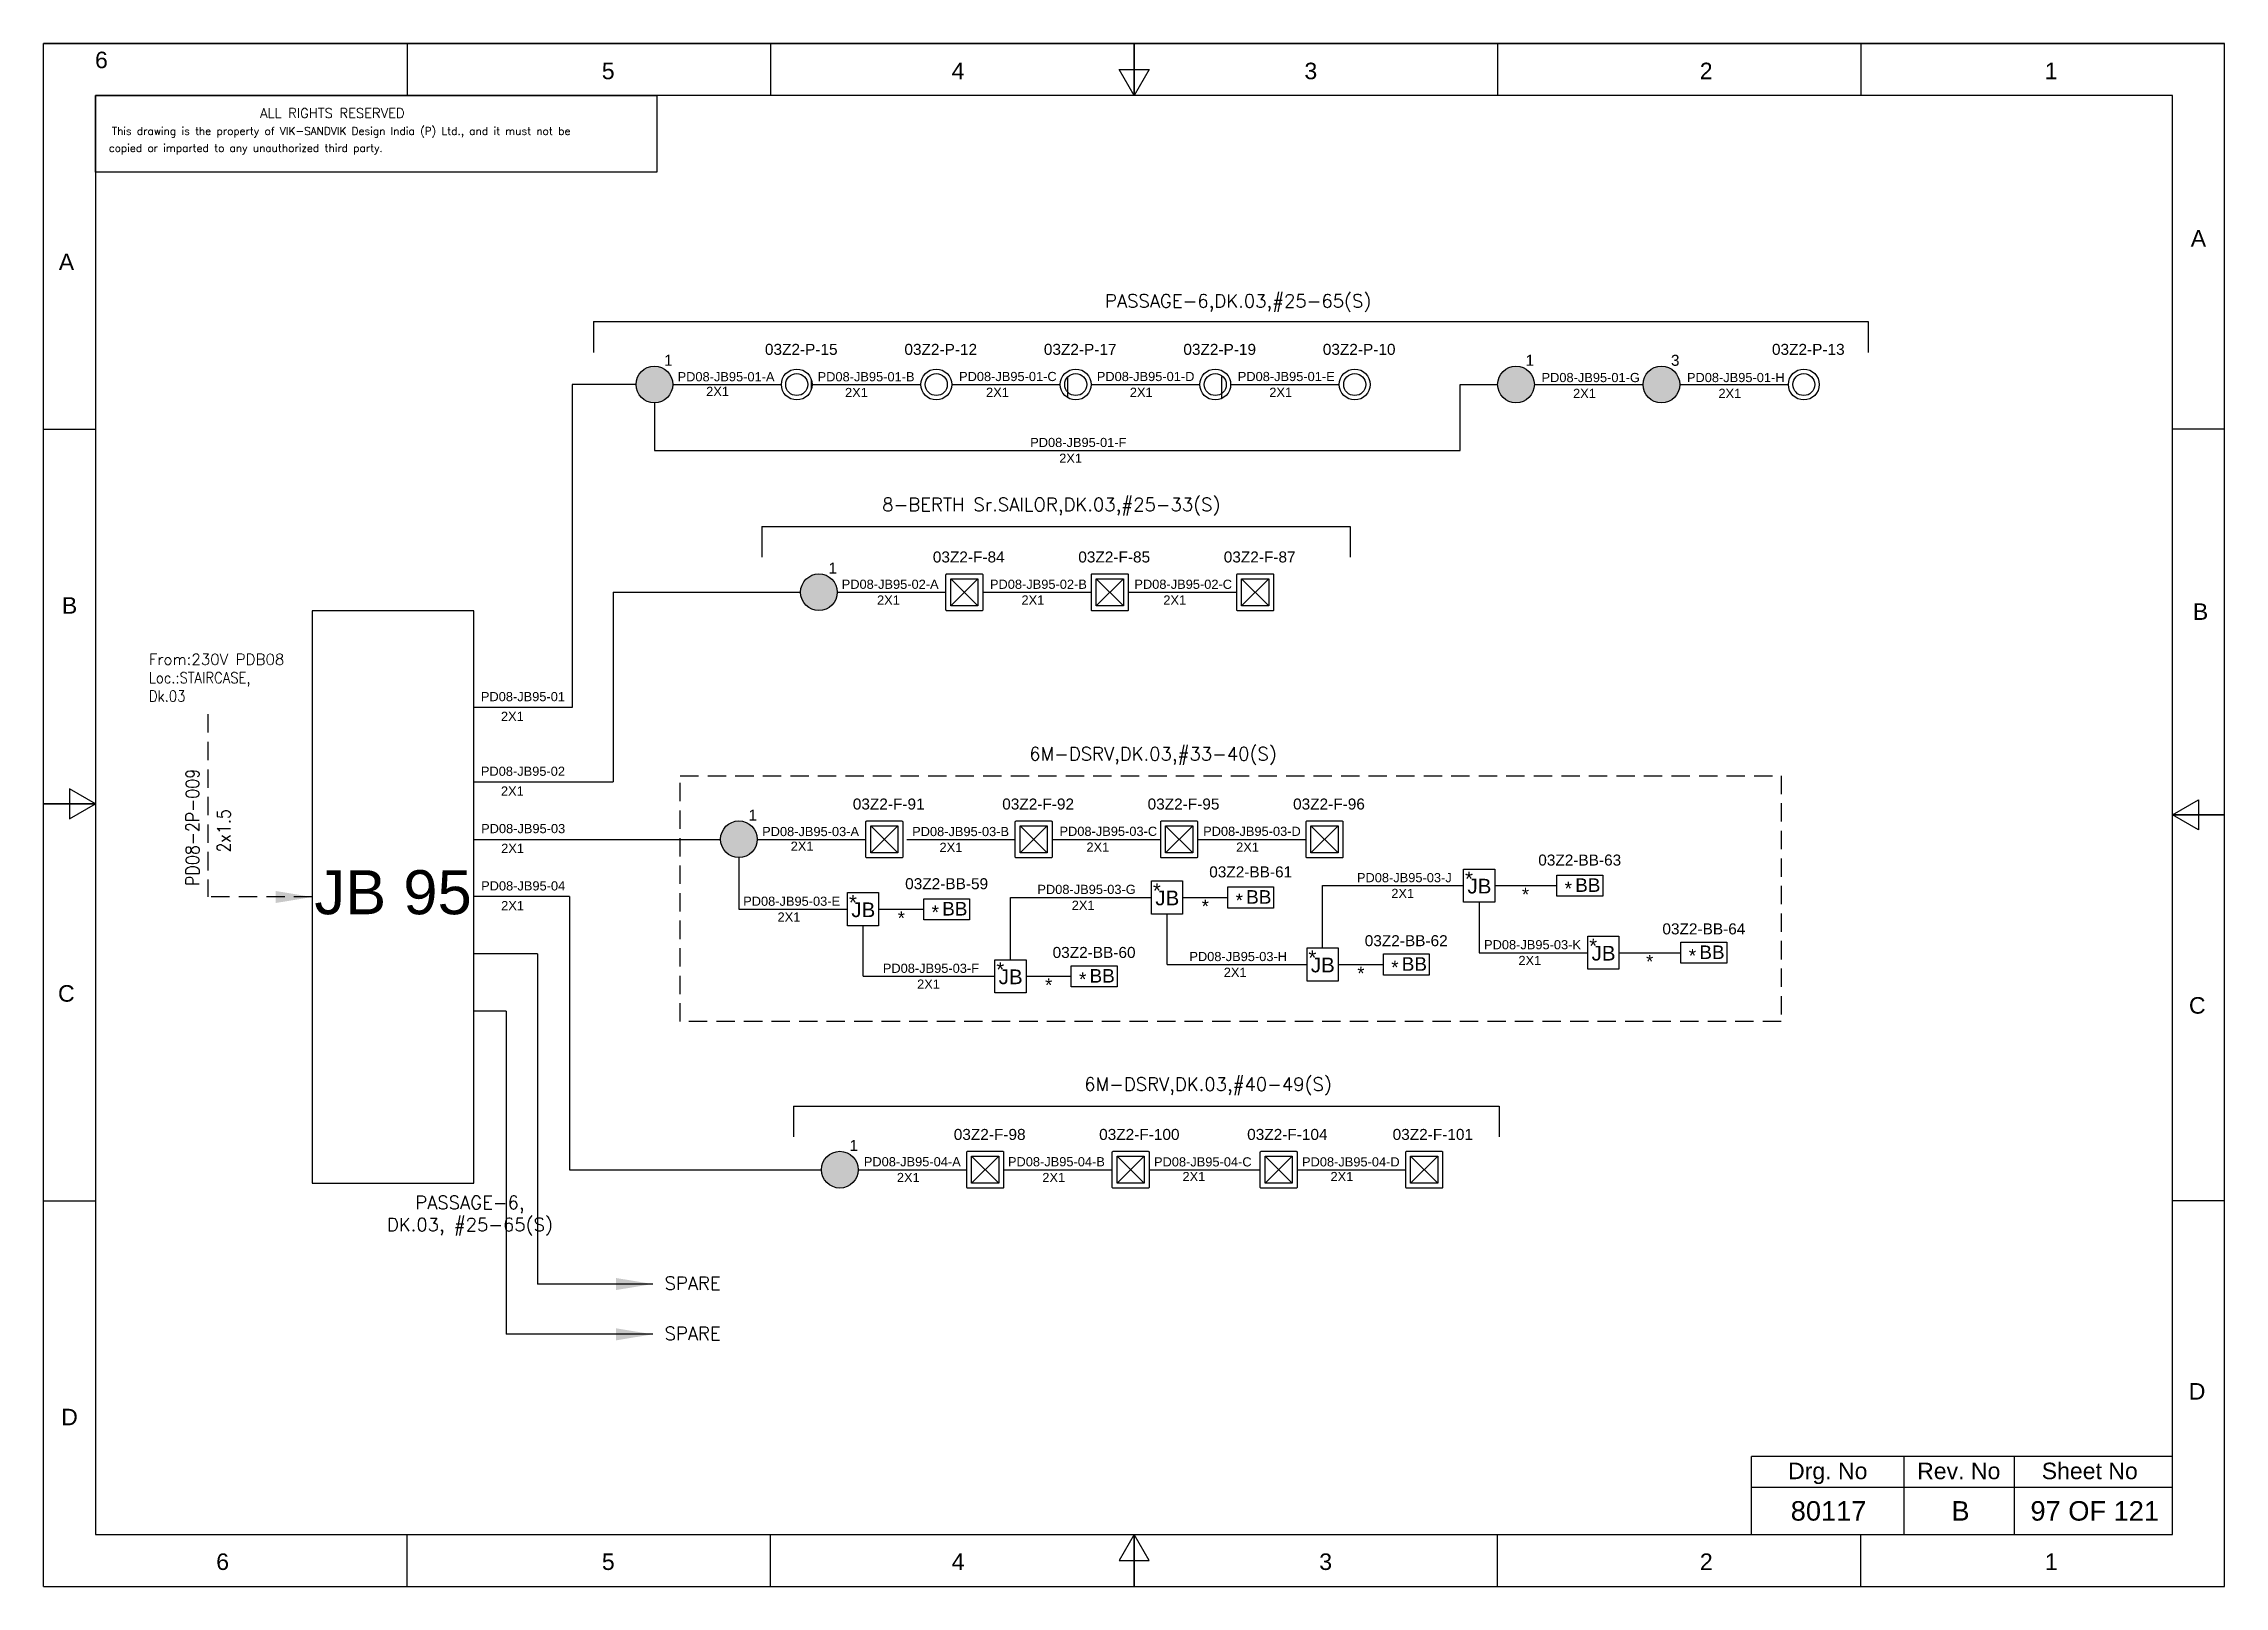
# Model space of a CAD drawing. Header units: inches. Extents: x -3311 to 1429, y -713 to 2436.
# Drawn here: x -670.4 to -373.4, y -152.6 to 57.4 of the extents above; entities that cross this region are included whole.
import ezdxf
from ezdxf.enums import TextEntityAlignment as Align

# ---------------------------------------------------------------- set-up
doc = ezdxf.new("R2010")
doc.units = ezdxf.units.IN
doc.linetypes.add('HIDDEN', pattern=[0.375, 0.25, -0.125])
doc.linetypes.add('SOLID', pattern=[0])
for name, color, linetype in [('BB', 7, 'Continuous'), ('Fmount', 7, 'Continuous'), ('LINE', 3, 'SOLID')]:
    doc.layers.add(name, color=color, linetype=linetype)
for name, color, linetype, lineweight in [('ELEC_TXT-025', 1, 'Continuous', 25), ('HEL-025', 1, 'Continuous', 25), ('HEL-035', 2, 'Continuous', 35)]:
    doc.layers.add(name, color=color, linetype=linetype, lineweight=lineweight)
doc.styles.add('_NORMAL', font='arial.ttf')
doc.styles.add('ROMAN S', font='romans.shx')
doc.styles.add('ROMANS', font='simplex.shx', dxfattribs={"width": 0.88})
doc.styles.get("Standard").update_dxf_attribs({"font": 'arial.ttf'})
doc.dimstyles.get("Standard").update_dxf_attribs({"dimtxt": 0.18, "dimasz": 0.18, "dimexe": 0.18, "dimexo": 0.0625, "dimgap": 0.09, "dimtad": 0, "dimtih": 1, "dimtoh": 1, "dimdec": 4, "dimzin": 0, "dimdsep": 46, "dimtxsty": 'Standard', "dimcen": 0.09, "dimadec": 0, "dimazin": 0, "dimtfac": 1, "dimtdec": 4, "dimtofl": 0, "dimtmove": 0, "dimatfit": 3, "dimfxl": 1, "dimtolj": 1, "dimtzin": 0, "dimarcsym": 0})
pattern_1 = [(0, (0, 0), (0, 6.985), [5.08, -1.905]), (90, (0, 0), (-6.985, 4e-16), [5.08, -1.905])]

msp = doc.modelspace()

# ---------------------------------------------------------------- texts
at = {"color": 7}
for s, height, p in [('PD08-JB95-01-A', 1.25, (-584.02, 11.45, 0.03)), ('PD08-JB95-01-B', 1.25, (-564.95, 11.45)), ('PD08-JB95-01-C', 1.25, (-545.69, 11.48, 0.03)), ('PD08-JB95-01-D', 1.25, (-526.93, 11.48, 0.03)), ('PD08-JB95-01-E', 1.25, (-507.73, 11.48, 0.03)), ('PD08-JB95-01-G', 1.25, (-466.36, 11.34, 0.11)), ('PD08-JB95-01-H', 1.25, (-446.56, 11.34, 0.11)), ('2X1', 1.25, (-580.13, 9.45)), ('2X1', 1.25, (-561.22, 9.3, -0.05)), ('2X1', 1.25, (-542.01, 9.33, -0.05)), ('2X1', 1.25, (-522.43, 9.33, -0.08)), ('2X1', 1.25, (-503.44, 9.33, -0.11)), ('2X1', 1.25, (-462.07, 9.18, -0.03)), ('2X1', 1.25, (-442.27, 9.18, -0.03)), ('PD08-JB95-01-F', 1.25, (-536, 2.5, 0.14)), ('2X1', 1.25, (-532.05, 0.35, -0.03)), ('PD08-JB95-02-A', 1.25, (-561.67, -16.81, 0.16)), ('2X1', 1.25, (-556.86, -18.96)), ('PD08-JB95-02-B', 1.25, (-541.48, -16.81, 0.14)), ('2X1', 1.25, (-537.19, -18.96)), ('PD08-JB95-02-C', 1.25, (-521.81, -16.81, 0.16)), ('2X1', 1.25, (-517.87, -18.96)), ('PD08-JB95-01', 1.25, (-610.81, -32.11)), ('2X1', 1.25, (-608.08, -34.8)), ('PD08-JB95-02', 1.25, (-610.81, -42.27)), ('2X1', 1.25, (-608.08, -44.97)), ('PD08-JB95-03', 1.25, (-610.78, -50.08)), ('PD08-JB95-03-A', 1.25, (-572.51, -50.48, 0.03)), ('PD08-JB95-03-B', 1.25, (-552.08, -50.48, 0.05)), ('PD08-JB95-03-C', 1.25, (-532.01, -50.45, 0.11)), ('PD08-JB95-03-D', 1.25, (-512.45, -50.45, 0.14)), ('2X1', 1.25, (-608.05, -52.77)), ('2X1', 1.25, (-568.62, -52.48)), ('2X1', 1.25, (-548.35, -52.63)), ('2X1', 1.25, (-528.34, -52.6, 0.03)), ('2X1', 1.25, (-507.95, -52.6, 0.03)), ('PD08-JB95-03-J', 1.25, (-491.5, -56.76, 0.16)), ('PD08-JB95-04', 1.25, (-610.78, -57.88)), ('2X1', 1.25, (-608.05, -60.57)), ('PD08-JB95-03-E', 1.25, (-575.09, -59.97, 0.16)), ('PD08-JB95-03-G', 1.25, (-535.02, -58.36, 0.16)), ('2X1', 1.25, (-530.34, -60.52)), ('*', 1.8, (-512.64, -60.93)), ('2X1', 1.25, (-486.82, -58.91)), ('*', 1.8, (-469.03, -59.32)), ('2X1', 1.25, (-570.41, -62.12)), ('*', 1.8, (-554.04, -62.53)), ('PD08-JB95-03-K', 1.25, (-474.19, -65.89, 0.16)), ('PD08-JB95-03-F', 1.25, (-556.07, -69.1, 0.16)), ('PD08-JB95-03-H', 1.25, (-514.32, -67.5, 0.16)), ('*', 1.8, (-491.45, -70.06)), ('2X1', 1.25, (-469.51, -68.04)), ('*', 1.8, (-452.12, -68.45)), ('2X1', 1.25, (-551.4, -71.26)), ('*', 1.8, (-533.97, -71.66)), ('2X1', 1.25, (-509.64, -69.65)), ('PD08-JB95-04-A', 1.25, (-558.66, -95.44, 0.11)), ('PD08-JB95-04-B', 1.25, (-539.03, -95.44, 0.16)), ('PD08-JB95-04-C', 1.25, (-519.14, -95.46, 0.03)), ('PD08-JB95-04-D', 1.25, (-498.98, -95.46, 0.03)), ('2X1', 1.25, (-554.16, -97.59)), ('2X1', 1.25, (-534.35, -97.59)), ('2X1', 1.25, (-515.26, -97.46)), ('2X1', 1.25, (-495.1, -97.46))]:
    msp.add_text(s, height=height, dxfattribs=at).set_placement(p)
at = {"color": 7, "lineweight": 30}
msp.add_text('JB 95 ', height=6, dxfattribs=at).set_placement((-621.61, -58.12), align=Align.MIDDLE_CENTER)
at = {"color": 7}
for s, height, p in [('Drg. No', 2.246, (-427.38, -136.92)), ('Rev. No', 2.246, (-409.54, -136.92)), ('Sheet No', 2.246, (-391.7, -136.92)), ('80117', 2.653, (-427.27, -142.36)), ('B', 2.65, (-409.3, -142.36)), ('97 OF 121', 2.653, (-391.02, -142.36))]:
    msp.add_text(s, height=height, dxfattribs=at).set_placement(p, align=Align.MIDDLE_CENTER)
at = {"color": 7, "char_height": 1.8, "attachment_point": 1, "style": '_NORMAL'}
for s, insert, width in [('{\\Fromans|c0;\\C2;PASSAGE-6,DK.03,#25-65(S)}', (-525.81, 23.29, 0.22), 128.8823), ('{\\Fromans|c0;\\C2;8-BERTH Sr.SAILOR,DK.03,#25-33(S)}', (-556.15, -4.43, 0.22), 74.3987), ('{\\Fromans|c0;\\C2;6M-DSRV,DK.03,#33-40(S)}', (-536.14, -38.38, 0.22), 74.3987), ('{\\Fromans|c0;\\C2;6M-DSRV,DK.03,#40-49(S)}', (-528.64, -83.37, 0.22), 74.3987), ('{\\Fromans|c0;\\C2;SPARE}', (-585.79, -110.47), 8.1658), ('{\\Fromans|c0;\\C2;SPARE}', (-585.79, -117.32), 8.1658)]:
    msp.add_mtext(s, dxfattribs=dict(at, insert=insert, width=width))
at = {"color": 7, "insert": (-656.03, -25.66), "char_height": 1.5, "width": 36.8884, "attachment_point": 1}
msp.add_mtext('{\\Fromans|c0;\\C2;From:230V PDB08 \\P\\Fsimplex|c0;\\W0.88;Loc.:STAIRCASE,      \\PDk.03}', dxfattribs=at)
at = {"color": 7, "insert": (-650.98, -57.27), "char_height": 1.8, "width": 17.1296, "attachment_point": 1, "rotation": 90, "style": '_NORMAL'}
msp.add_mtext('{\\Fromans|c0;\\W0.88;PD08-2P-009}', dxfattribs=at)
at = {"color": 7, "insert": (-646.71, -52.71), "char_height": 1.8, "attachment_point": 1, "rotation": 90, "style": '_NORMAL'}
msp.add_mtext('{\\Fsimplex|c0;\\W0.88;2x1.5}', dxfattribs=at)
at = {"color": 7, "insert": (-623.61, -99.48), "char_height": 1.8, "attachment_point": 1, "style": '_NORMAL'}
msp.add_mtext('\\pxqc;{\\Fromans|c0;\\C2;PASSAGE-6, \\PDK.03, #25-65(S)}', dxfattribs=at)

# ---------------------------------------------------------------- blocks, each defined once
blk = doc.blocks.new('bunk_light')
blk.add_lwpolyline([(17773, 202986), (18112, 202986), (18112, 202830), (17773, 202830)], close=True)
at = {"char_height": 100, "attachment_point": 1}
for s, insert in [('*', (17831, 202937)), ('BB', (17909, 202962))]:
    blk.add_mtext_dynamic_manual_height_columns(s, width=182.6, gutter_width=7.5, heights=[0], dxfattribs=dict(at, insert=insert))
blk = doc.blocks.new('LED_BUNK _LIGHT')
at = {"xscale": 0.8, "yscale": 0.8, "zscale": 0.8}
blk.add_blockref('bunk_light', (4436, 38936), dxfattribs=at)
at = {"style": 'ROMAN S', "width": 0.7}
blk.add_attdef('TAG_NO:', text='', height=250, dxfattribs=at).set_placement((18767, 201415), align=Align.CENTER)
blk = doc.blocks.new('fr')
at = {"color": 7, "linetype": 'Continuous'}
for p, q in [((33763.99, 4500.4), (33466.99, 4500.4)), ((33466.99, 4500.4), (33763.99, 4500.4)), ((33466.99, 4290.33), (33466.99, 4500.4)), ((33516.49, 4500.4), (33516.49, 4493.33)), ((33565.99, 4500.4), (33565.99, 4493.33)), ((33615.49, 4500.4), (33615.49, 4493.33)), ((33615.49, 4493.33), (33615.49, 4500.4)), ((33615.49, 4500.4), (33615.49, 4493.33)), ((33664.99, 4500.4), (33664.99, 4493.33)), ((33714.49, 4500.4), (33714.49, 4493.33)), ((33763.99, 4290.33), (33763.99, 4500.4)), ((33763.99, 4290.33), (33763.99, 4500.4)), ((33615.49, 4493.33), (33613.45, 4496.87)), ((33613.45, 4496.87), (33617.53, 4496.87)), ((33617.53, 4496.87), (33615.49, 4493.33)), ((33756.92, 4493.33), (33474.06, 4493.33)), ((33474.06, 4493.33), (33474.06, 4297.41)), ((33756.92, 4297.41), (33756.92, 4493.33)), ((33466.99, 4447.89), (33474.06, 4447.89)), ((33763.99, 4447.89), (33756.92, 4447.89)), ((33474.06, 4396.87), (33470.53, 4398.91)), ((33470.53, 4398.91), (33470.53, 4394.83)), ((33466.99, 4396.87), (33474.06, 4396.87)), ((33474.06, 4396.87), (33466.99, 4396.87)), ((33466.99, 4396.87), (33474.06, 4396.87)), ((33470.53, 4394.83), (33474.06, 4396.87)), ((33756.92, 4395.37), (33760.45, 4397.41)), ((33760.45, 4397.41), (33760.45, 4393.33)), ((33763.99, 4395.37), (33756.92, 4395.37)), ((33760.45, 4393.33), (33756.92, 4395.37)), ((33756.92, 4395.37), (33763.99, 4395.37)), ((33763.99, 4395.37), (33756.92, 4395.37)), ((33466.99, 4342.85), (33474.06, 4342.85)), ((33763.99, 4342.85), (33756.92, 4342.85)), ((33474.06, 4297.41), (33756.92, 4297.41)), ((33516.49, 4290.33), (33516.49, 4297.41)), ((33565.99, 4290.33), (33565.99, 4297.41)), ((33615.49, 4297.41), (33613.45, 4293.87)), ((33615.49, 4290.33), (33615.49, 4297.41)), ((33617.53, 4293.87), (33615.49, 4297.41)), ((33615.49, 4297.41), (33615.49, 4290.33)), ((33615.49, 4290.33), (33615.49, 4297.41)), ((33664.99, 4290.33), (33664.99, 4297.41)), ((33714.49, 4290.33), (33714.49, 4297.41)), ((33613.45, 4293.87), (33617.53, 4293.87)), ((33466.99, 4290.33), (33763.99, 4290.33)), ((33466.99, 4290.33), (33763.99, 4290.33))]:
    blk.add_line(p, q, dxfattribs=at)
at = {"color": 7, "style": '_NORMAL'}
for s, p in [('6', (33474.86, 4498.18)), ('5', (33543.88, 4496.68)), ('4', (33591.52, 4496.68)), ('3', (33639.57, 4496.68)), ('2', (33693.41, 4496.68)), ('1', (33740.39, 4496.68)), ('A', (33760.45, 4473.88)), ('A', (33470.1, 4470.68)), ('B', (33470.52, 4423.9)), ('B', (33760.74, 4423.06)), ('C', (33470.08, 4371.07)), ('C', (33760.29, 4369.44)), ('D', (33760.27, 4316.89)), ('D', (33470.51, 4313.39)), ('6', (33491.37, 4293.69)), ('5', (33543.89, 4293.69)), ('4', (33591.53, 4293.69)), ('3', (33641.59, 4293.69)), ('2', (33693.43, 4293.69)), ('1', (33740.41, 4293.69))]:
    blk.add_text(s, height=2.25, dxfattribs=at).set_placement(p, align=Align.MIDDLE_CENTER)
blk = doc.blocks.new('A$C4BAD7D21')
at = {"layer": 'HEL-025'}
blk.add_lwpolyline([(-34000, 0), (-34000, 2086), (-18714, 2086), (-18714, 0)], close=True, dxfattribs=at)
at = {"layer": 'HEL-025', "style": 'ROMANS'}
for s, p in [('This drawing is the property of VIK-SANDVIK Design India (P) Ltd., and it must not be', (-33558, 1016)), (' copied or imparted to any unauthorized third party.', (-33785, 550))]:
    blk.add_text(s, height=210, dxfattribs=at).set_placement(p)
at = {"layer": 'HEL-035', "style": 'ROMANS'}
blk.add_text('     ALL RIGHTS RESERVED', height=262.5, dxfattribs=at).set_placement((-30497, 1476))
blk = doc.blocks.new('FIXED_KEY_SWITCH')
h = blk.add_hatch(color=1)
h.dxf.hatch_style = 1
edge = h.paths.add_edge_path()
edge.add_arc((848.13, 1737.46), 2.5, 0, 360)
at = {"color": 1}
blk.add_circle((848.13, 1737.46), 2.5, dxfattribs=at)
at = {"color": 7, "insert": (849.44, 1741.5), "char_height": 1.5, "attachment_point": 1, "style": '_NORMAL'}
blk.add_mtext_dynamic_manual_height_columns('1', width=1.5, gutter_width=7.5, heights=[0], dxfattribs=at)
blk = doc.blocks.new('SWT')
blk.add_blockref('FIXED_KEY_SWITCH', (0, 0))
blk.add_attdef('TAG_NO', (844.55, 1741.11), '', height=1.5)
blk = doc.blocks.new('1')
h = blk.add_hatch()
h.set_pattern_fill('ANGLE', color=6)
h.set_pattern_definition(pattern_1)
h.paths.add_polyline_path([(303.23, 2044.43, 1), (306.22, 2044.43, 1)], flags=0)
h.paths.add_polyline_path([(302.63, 2044.43, 1), (306.83, 2044.43, 1)])
h.paths.add_polyline_path([(306.22, 2044.43, -1), (303.23, 2044.43, -1)], flags=16)
h = blk.add_hatch()
h.set_pattern_fill('ANGLE', color=6)
h.set_pattern_definition(pattern_1)
h.paths.add_polyline_path([(303.23, 2044.43, 1), (306.22, 2044.43, 1)])
at = {"color": 6}
for radius in [2.1, 1.5]:
    blk.add_circle((304.73, 2044.43), radius, dxfattribs=at)
blk = doc.blocks.new('LED PENDENT LIGHT 15W')
blk.add_blockref('1', (0, 0))
blk.add_attdef('TAG_NO', (301.63, 2048.1), '', height=1.5)
blk = doc.blocks.new('LED FLUSH MOUNT')
for p, q in [((114818, 79432), (114604, 79219)), ((114604, 79432), (114818, 79219))]:
    blk.add_line(p, q)
blk.add_lwpolyline([(114572, 79470), (114850, 79470, -0.414214), (114856, 79464), (114856, 79186, -0.414214), (114850, 79180), (114572, 79180, -0.414214), (114566, 79186), (114566, 79464, -0.414214)], format="xyb", close=True)
blk.add_lwpolyline([(114604, 79432), (114818, 79432), (114818, 79219), (114604, 79219)], close=True)
blk = doc.blocks.new('LED Flush Mounted Light 22W')
blk.add_blockref('LED FLUSH MOUNT', (0, 0))
at = {"style": 'ROMANS', "width": 0.7}
blk.add_attdef('TAG_NO.:', (113905, 79579), '', height=250, dxfattribs=at)
blk = doc.blocks.new('LHS_SWITCH')
h = blk.add_hatch(color=1)
h.dxf.hatch_style = 1
edge = h.paths.add_edge_path()
edge.add_arc((2067.22, 3641.35), 2, 0, 360)
at = {"color": 1}
blk.add_circle((2067.22, 3641.35), 2, dxfattribs=at)
at = {"color": 7, "insert": (2068.26, 3644.59), "char_height": 1.2, "attachment_point": 1, "style": '_NORMAL'}
blk.add_mtext_dynamic_manual_height_columns('3', width=1.5, gutter_width=7.5, heights=[0], dxfattribs=at)
blk = doc.blocks.new('JB')
blk.add_lwpolyline([(1661.35, 1973.02), (1665.59, 1973.02), (1665.59, 1968.5), (1661.35, 1968.5)], close=True)
at = {"color": 7}
for s, p in [('*', (1661.54, 1970.68)), ('JB', (1661.87, 1969.69))]:
    blk.add_text(s, height=2, dxfattribs=at).set_placement(p)
blk = doc.blocks.new('JB_FOR_BUNKLIGHT')
blk.add_blockref('JB', (0, 0))
blk.add_attdef('TAG_NO:', (1659.46, 1975.19), '', height=1.5)

# ---------------------------------------------------------------- linework, layer by layer
for p, q in [((-595.49, 19.58, -0.05), (-421.86, 19.58, -0.05)), ((-598.38, 11.01), (-598.38, -32.95)), ((-589.68, 11.01), (-598.38, 11.01)), ((-572.57, -8.31), (-492.42, -8.31)), ((-592.8, -17.27), (-592.8, -43.11)), ((-611.76, -50.92), (-578.17, -50.92)), ((-575.67, -53.42), (-575.67, -60.44)), ((-598.73, -58.72), (-611.79, -58.72)), ((-598.73, -58.72), (-598.73, -95.9)), ((-515.24, -58.83), (-509.1, -58.83)), ((-472.73, -57.22), (-464.29, -57.22)), ((-556.65, -60.44), (-550.5, -60.44)), ((-474.85, -59.48), (-474.85, -66.36)), ((-603.09, -66.52), (-611.79, -66.52)), ((-603.09, -66.52), (-603.09, -111.47)), ((-494.06, -67.96), (-487.91, -67.96)), ((-455.82, -66.36), (-447.38, -66.36)), ((-536.57, -69.57), (-530.43, -69.57)), ((-607.37, -74.32), (-611.79, -74.32)), ((-607.37, -74.32), (-607.37, -118.32)), ((-568.24, -87.25), (-472.12, -87.25))]:
    msp.add_line(p, q)
at = {"color": 7, "linetype": 'Continuous'}
for p, q in [((-380.44, -134.97), (-437.76, -134.97)), ((-437.76, -145.57), (-437.76, -134.97)), ((-416.98, -145.57), (-416.98, -134.97)), ((-401.97, -145.57), (-401.97, -134.97)), ((-437.76, -139.15), (-380.44, -139.15))]:
    msp.add_line(p, q, dxfattribs=at)
at = {"linetype": 'HIDDEN', "ltscale": 10}
msp.add_lwpolyline([(-647.99, -33.89), (-647.99, -58.77)], dxfattribs=at)
msp.add_lwpolyline([(-583.66, -42.26), (-433.73, -42.26), (-433.73, -75.74), (-583.66, -75.74)], close=True, dxfattribs=at)
at = {"layer": 'LINE', "color": 0}
for p, q in [((-595.49, 19.58, -0.05), (-595.49, 15.39, -0.05)), ((-421.86, 19.58, -0.05), (-421.86, 15.39, -0.05)), ((-584.68, 11.01), (-569.89, 11.01)), ((-565.69, 11.01, -0.03), (-550.89, 11.01, -0.03)), ((-546.69, 11.01, -0.05), (-531.9, 11.01, -0.05)), ((-527.7, 11.01, -0.08), (-512.9, 11.01, -0.08)), ((-508.7, 11.01, -0.11), (-493.91, 11.01, -0.11)), ((-477.44, 2.03), (-477.44, 11.01)), ((-477.44, 11.01), (-472.34, 11.01)), ((-467.34, 11.01), (-452.54, 11.01)), ((-447.54, 11.01), (-432.75, 11.01)), ((-587.18, 8.51), (-587.18, 2.03)), ((-587.18, 2.03), (-477.44, 2.03)), ((-572.57, -8.31), (-572.57, -12.5)), ((-492.42, -8.31), (-492.42, -12.5)), ((-592.8, -17.27), (-567.27, -17.27)), ((-562.27, -17.27), (-547.47, -17.27)), ((-542.46, -17.27), (-527.66, -17.27)), ((-522.65, -17.27), (-507.86, -17.27)), ((-633.78, -19.82), (-633.78, -97.72)), ((-611.79, -19.82), (-633.78, -19.82)), ((-611.79, -97.72), (-611.79, -19.82)), ((-598.38, -32.95), (-611.79, -32.95)), ((-611.79, -43.11), (-592.8, -43.11)), ((-573.17, -50.92), (-558.38, -50.92)), ((-552.82, -50.92, 0.03), (-538.03, -50.92, 0.03)), ((-533.02, -50.92, 0.03), (-518.22, -50.92, 0.03)), ((-513.21, -50.92, 0.03), (-498.42, -50.92, 0.03)), ((-538.69, -58.83), (-519.48, -58.83)), ((-538.69, -67.31), (-538.69, -58.83)), ((-496.18, -57.22), (-476.96, -57.22)), ((-496.18, -65.71), (-496.18, -57.22)), ((-575.67, -60.44), (-560.88, -60.44)), ((-517.36, -67.96), (-517.36, -61.09)), ((-558.76, -69.57), (-558.76, -62.69)), ((-517.36, -67.96), (-498.29, -67.96)), ((-474.85, -66.36), (-460.05, -66.36)), ((-558.76, -69.57), (-540.8, -69.57)), ((-568.24, -87.25), (-568.24, -91.44)), ((-472.12, -87.25), (-472.12, -91.44)), ((-633.78, -97.72), (-611.79, -97.72)), ((-598.73, -95.9), (-564.42, -95.9)), ((-559.42, -95.9), (-544.63, -95.9)), ((-539.62, -95.9), (-524.82, -95.9)), ((-519.81, -95.9), (-504.66, -95.9)), ((-499.65, -95.9), (-484.85, -95.9))]:
    msp.add_line(p, q, dxfattribs=at)

# ---------------------------------------------------------------- block references
for name, p in [('fr', (-34137.35, -4442.97)), ('SWT', (-1435.31, -1726.44)), ('SWT', (-1317.97, -1726.44)), ('SWT', (-1412.9, -1754.73)), ('SWT', (-1423.8, -1788.37)), ('JB_FOR_BUNKLIGHT', (-2138.32, -2027.98)), ('JB_FOR_BUNKLIGHT', (-2222.23, -2031.2)), ('JB_FOR_BUNKLIGHT', (-2180.83, -2029.59)), ('JB_FOR_BUNKLIGHT', (-2121.41, -2037.11)), ('JB_FOR_BUNKLIGHT', (-2202.16, -2040.33)), ('JB_FOR_BUNKLIGHT', (-2159.65, -2038.72)), ('SWT', (-1410.05, -1833.36))]:
    msp.add_blockref(name, p)
ref = msp.add_blockref('LED PENDENT LIGHT 15W', (-872.52, -2033.42))
ref.add_attrib('TAG_NO', '03Z2-P-15', (-572.13, 15.05), dxfattribs={"height": 1.5})
ref = msp.add_blockref('LED PENDENT LIGHT 15W', (-853.52, -2033.42, -0.03))
ref.add_attrib('TAG_NO', '03Z2-P-12', (-553.13, 15.05, -0.03), dxfattribs={"height": 1.5})
ref = msp.add_blockref('LED PENDENT LIGHT 15W', (-834.53, -2033.42, -0.05))
ref.add_attrib('TAG_NO', '03Z2-P-17', (-534.14, 15.05, -0.05), dxfattribs={"height": 1.5})
ref = msp.add_blockref('LED PENDENT LIGHT 15W', (-815.53, -2033.42, -0.08))
ref.add_attrib('TAG_NO', '03Z2-P-19', (-515.14, 15.05, -0.08), dxfattribs={"height": 1.5})
ref = msp.add_blockref('LED PENDENT LIGHT 15W', (-796.53, -2033.42, -0.11))
ref.add_attrib('TAG_NO', '03Z2-P-10', (-496.15, 15.05, -0.11), dxfattribs={"height": 1.5})
ref = msp.add_blockref('LED PENDENT LIGHT 15W', (-735.37, -2033.42, -0.03))
ref.add_attrib('TAG_NO', '03Z2-P-13', (-434.98, 15.05, -0.03), dxfattribs={"height": 1.5})
at = {"layer": 'BB'}
ref = msp.add_blockref('LED_BUNK _LIGHT', (-894.08, -4694.31), dxfattribs=dict(at, xscale=0.02304, yscale=0.02304, zscale=0.02304))
ref.add_attrib('TAG_NO:', '03Z2-BB-63', dxfattribs={"layer": '0', "height": 1.5}).set_placement((-461.16, -54.94, 0), align=Align.BOTTOM_CENTER)
ref = msp.add_blockref('LED_BUNK _LIGHT', (-980.29, -4697.53), dxfattribs=dict(at, xscale=0.02304, yscale=0.02304, zscale=0.02304))
ref.add_attrib('TAG_NO:', '03Z2-BB-59', dxfattribs={"layer": '0', "height": 1.5}).set_placement((-547.38, -58.16, 0), align=Align.BOTTOM_CENTER)
ref = msp.add_blockref('LED_BUNK _LIGHT', (-938.89, -4695.92), dxfattribs=dict(at, xscale=0.02304, yscale=0.02304, zscale=0.02304))
ref.add_attrib('TAG_NO:', '03Z2-BB-61', dxfattribs={"layer": '0', "height": 1.5}).set_placement((-505.97, -56.55, 0), align=Align.BOTTOM_CENTER)
ref = msp.add_blockref('LED_BUNK _LIGHT', (-877.17, -4703.45), dxfattribs=dict(at, xscale=0.02304, yscale=0.02304, zscale=0.02304))
ref.add_attrib('TAG_NO:', '03Z2-BB-64', dxfattribs={"layer": '0', "height": 1.5}).set_placement((-444.25, -64.31, 0), align=Align.BOTTOM_CENTER)
ref = msp.add_blockref('LED_BUNK _LIGHT', (-917.7, -4705.05), dxfattribs=dict(at, xscale=0.02304, yscale=0.02304, zscale=0.02304))
ref.add_attrib('TAG_NO:', '03Z2-BB-62', dxfattribs={"layer": '0', "height": 1.5}).set_placement((-484.79, -65.92, 0), align=Align.BOTTOM_CENTER)
ref = msp.add_blockref('LED_BUNK _LIGHT', (-960.22, -4706.66), dxfattribs=dict(at, xscale=0.02304, yscale=0.02304, zscale=0.02304))
ref.add_attrib('TAG_NO:', '03Z2-BB-60', dxfattribs={"layer": '0', "height": 1.5}).set_placement((-527.3, -67.52, 0), align=Align.BOTTOM_CENTER)
at = {"layer": 'ELEC_TXT-025', "color": 0, "xscale": 0.005, "yscale": 0.005, "zscale": 0.005}
msp.add_blockref('A$C4BAD7D21', (-493.29, 39.93), dxfattribs=at)
at = {"layer": 'Fmount'}
ref = msp.add_blockref('LED Flush Mounted Light 22W', (-2527.17, -1388.02), dxfattribs=dict(at, xscale=0.01728, yscale=0.01728, zscale=0.01728))
ref.add_attrib('TAG_NO.:', '03Z2-F-84', dxfattribs={"layer": '0', "height": 1.5}).set_placement((-549.26, -13.67), align=Align.BOTTOM_LEFT)
ref = msp.add_blockref('LED Flush Mounted Light 22W', (-2507.36, -1388.02), dxfattribs=dict(at, xscale=0.01728, yscale=0.01728, zscale=0.01728))
ref.add_attrib('TAG_NO.:', '03Z2-F-85', dxfattribs={"layer": '0', "height": 1.5}).set_placement((-529.45, -13.67), align=Align.BOTTOM_LEFT)
ref = msp.add_blockref('LED Flush Mounted Light 22W', (-2487.56, -1388.02), dxfattribs=dict(at, xscale=0.01728, yscale=0.01728, zscale=0.01728))
ref.add_attrib('TAG_NO.:', '03Z2-F-87', dxfattribs={"layer": '0', "height": 1.5}).set_placement((-509.64, -13.67), align=Align.BOTTOM_LEFT)
ref = msp.add_blockref('LED Flush Mounted Light 22W', (-2538.08, -1421.66), dxfattribs=dict(at, xscale=0.01728, yscale=0.01728, zscale=0.01728))
ref.add_attrib('TAG_NO.:', '03Z2-F-91', dxfattribs={"layer": '0', "height": 1.5}).set_placement((-560.16, -47.31), align=Align.BOTTOM_LEFT)
ref = msp.add_blockref('LED Flush Mounted Light 22W', (-2517.73, -1421.66, 0.03), dxfattribs=dict(at, xscale=0.01728, yscale=0.01728, zscale=0.01728))
ref.add_attrib('TAG_NO.:', '03Z2-F-92', dxfattribs={"layer": '0', "height": 1.5}).set_placement((-539.81, -47.31, 0.03), align=Align.BOTTOM_LEFT)
ref = msp.add_blockref('LED Flush Mounted Light 22W', (-2497.92, -1421.66, 0.03), dxfattribs=dict(at, xscale=0.01728, yscale=0.01728, zscale=0.01728))
ref.add_attrib('TAG_NO.:', '03Z2-F-95', dxfattribs={"layer": '0', "height": 1.5}).set_placement((-520.01, -47.31, 0.03), align=Align.BOTTOM_LEFT)
ref = msp.add_blockref('LED Flush Mounted Light 22W', (-2478.12, -1421.66, 0.03), dxfattribs=dict(at, xscale=0.01728, yscale=0.01728, zscale=0.01728))
ref.add_attrib('TAG_NO.:', '03Z2-F-96', dxfattribs={"layer": '0', "height": 1.5}).set_placement((-500.2, -47.31, 0.03), align=Align.BOTTOM_LEFT)
ref = msp.add_blockref('LED Flush Mounted Light 22W', (-2524.33, -1466.64), dxfattribs=dict(at, xscale=0.01728, yscale=0.01728, zscale=0.01728))
ref.add_attrib('TAG_NO.:', '03Z2-F-98', dxfattribs={"layer": '0', "height": 1.5}).set_placement((-546.41, -92.3), align=Align.BOTTOM_LEFT)
ref = msp.add_blockref('LED Flush Mounted Light 22W', (-2504.52, -1466.64), dxfattribs=dict(at, xscale=0.01728, yscale=0.01728, zscale=0.01728))
ref.add_attrib('TAG_NO.:', '03Z2-F-100', dxfattribs={"layer": '0', "height": 1.5}).set_placement((-526.61, -92.3), align=Align.BOTTOM_LEFT)
ref = msp.add_blockref('LED Flush Mounted Light 22W', (-2484.36, -1466.64), dxfattribs=dict(at, xscale=0.01728, yscale=0.01728, zscale=0.01728))
ref.add_attrib('TAG_NO.:', '03Z2-F-104', dxfattribs={"layer": '0', "height": 1.5}).set_placement((-506.45, -92.3), align=Align.BOTTOM_LEFT)
ref = msp.add_blockref('LED Flush Mounted Light 22W', (-2464.55, -1466.64), dxfattribs=dict(at, xscale=0.01728, yscale=0.01728, zscale=0.01728))
ref.add_attrib('TAG_NO.:', '03Z2-F-101', dxfattribs={"layer": '0', "height": 1.5}).set_placement((-486.64, -92.3), align=Align.BOTTOM_LEFT)
at = {"layer": 'LINE', "color": 7, "xscale": 1.25, "yscale": 1.25, "zscale": 1.25}
msp.add_blockref('LHS_SWITCH', (-3034.06, -4540.68), dxfattribs=at)

msp.set_redraw_order([(e.dxf.handle, doc.entitydb.next_handle()) for e in msp.query("TEXT MTEXT ATTDEF DIMENSION ARC_DIMENSION")])  # texts and dimensions are drawn at this point

# ---------------------------------------------------------------- leaders
at = {"linetype": 'HIDDEN', "ltscale": 10}
msp.add_leader([(-633.78, -58.77), (-647.99, -58.77)], dimstyle='Standard', override={"dimasz": 5, "dimarcsym": 1}, dxfattribs=at)
for points in [[(-587.41, -111.47), (-603.09, -111.47)], [(-587.41, -118.32), (-607.37, -118.32)]]:
    msp.add_leader(points, dimstyle='Standard', override={"dimasz": 5, "dimarcsym": 1})

doc.saveas('drawing.dxf')
